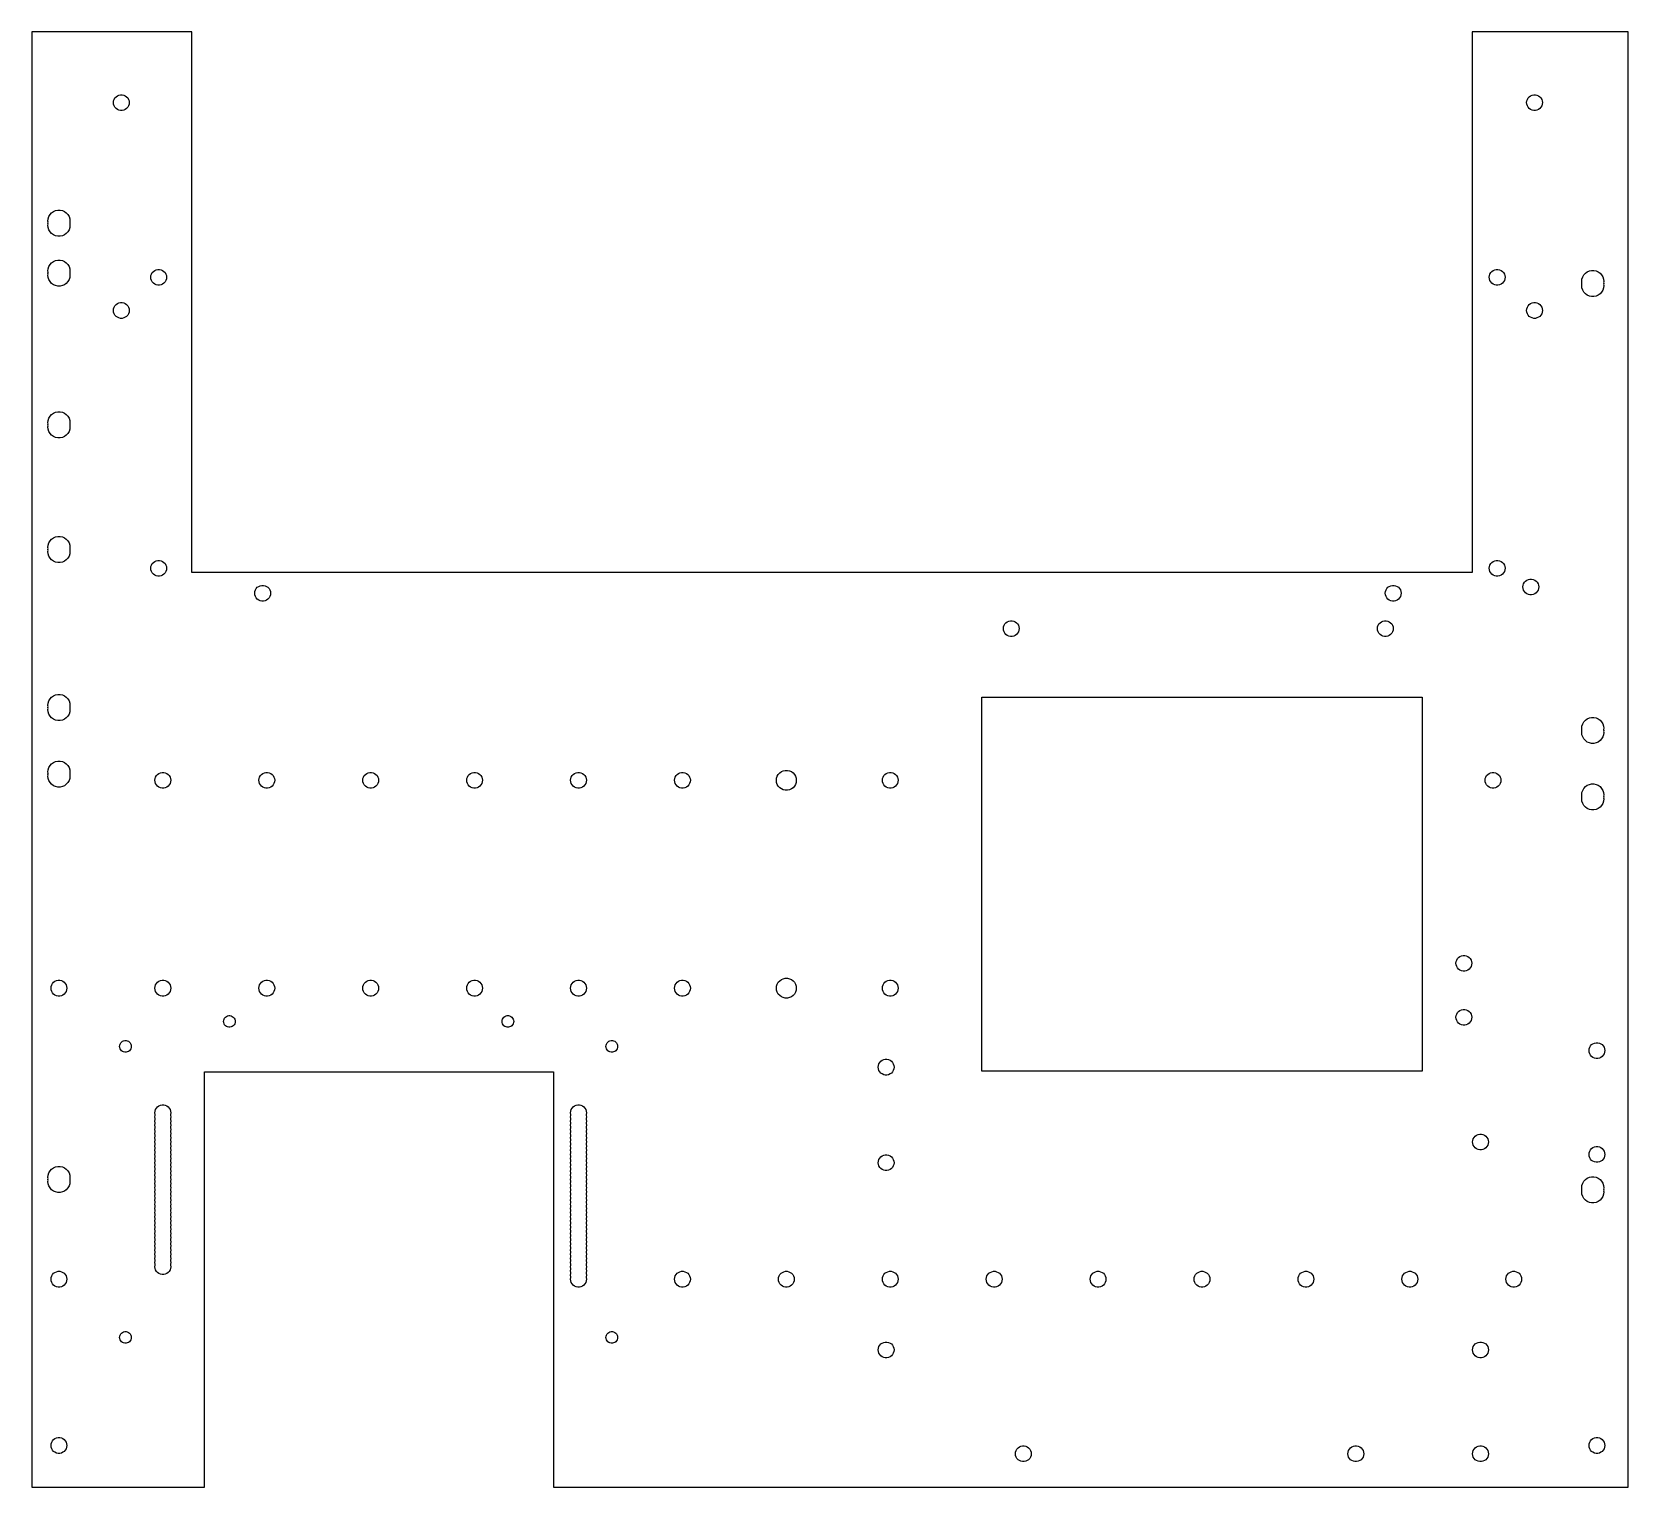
# Model space of a CAD drawing. Extents: x 0 to 384, y 0 to 350.
import ezdxf

# ---------------------------------------------------------------- set-up
doc = ezdxf.new("R2010")
doc.units = 0
doc.layers.add('Layer_1', color=7, linetype='CONTINUOUS')

msp = doc.modelspace()

# ---------------------------------------------------------------- linework, layer by layer
at = {"layer": 'Layer_1', "color": 7}
for points in [[(41.721136, 100.07416), (125.66323, 100.07416), (125.66323, 0.24974), (383.985, 0.24974), (383.985, 349.984991), (346.51084, 349.984991), (346.51084, 220.083353), (38.723204, 220.083353), (38.723204, 349.984991), (0.249744, 349.984991), (0.249744, 0.24974), (41.721136, 0.24974)], [(21.536473, 331.109287), (21.148244, 331.192487), (20.78566, 331.354347), (20.464621, 331.587303), (20.199103, 331.88228), (20.000816, 332.226042), (19.878065, 332.60384), (19.836515, 332.998503), (19.878065, 333.393206), (20.000816, 333.771003), (20.199103, 334.114766), (20.464621, 334.409365), (20.78566, 334.642321), (21.148244, 334.80418), (21.536473, 334.88738), (21.933389, 334.88738), (22.32162, 334.80418), (22.684205, 334.642321), (23.005243, 334.409365), (23.27076, 334.114766), (23.469048, 333.771003), (23.591799, 333.393206), (23.633339, 332.998503), (23.591799, 332.60384), (23.469048, 332.226042), (23.27076, 331.88228), (23.005243, 331.587303), (22.684205, 331.354347), (22.32162, 331.192487), (21.933389, 331.109287)], [(361.30165, 331.109287), (360.91391, 331.192487), (360.55133, 331.354347), (360.23066, 331.587303), (359.96477, 331.88228), (359.7661, 332.226042), (359.6441, 332.60384), (359.6022, 332.998503), (359.6441, 333.393206), (359.7661, 333.771003), (359.96477, 334.114766), (360.23066, 334.409365), (360.55133, 334.642321), (360.91391, 334.80418), (361.30165, 334.88738), (361.69935, 334.88738), (362.0871, 334.80418), (362.44968, 334.642321), (362.77034, 334.409365), (363.03624, 334.114766), (363.23528, 333.771003), (363.35727, 333.393206), (363.39917, 332.998503), (363.35727, 332.60384), (363.23528, 332.226042), (363.03624, 331.88228), (362.77034, 331.587303), (362.44968, 331.354347), (362.0871, 331.192487), (361.69935, 331.109287)], [(6.468445, 300.887173), (5.926948, 301.002138), (5.42118, 301.226775), (4.973275, 301.552384), (4.602759, 301.963121), (4.325911, 302.442724), (4.154816, 302.969333), (4.09703, 303.51992), (4.123468, 303.769516), (4.09703, 304.01949), (4.123468, 304.269086), (4.09703, 304.51906), (4.154816, 305.069647), (4.325911, 305.596257), (4.602759, 306.075897), (4.973275, 306.486558), (5.42118, 306.812168), (5.926948, 307.036804), (6.468445, 307.15177), (7.022066, 307.15177), (7.563601, 307.036804), (8.069369, 306.812168), (8.517236, 306.486558), (8.887752, 306.075897), (9.164601, 305.596257), (9.335695, 305.069647), (9.393482, 304.51906), (9.367044, 304.269086), (9.393482, 304.01949), (9.367044, 303.769516), (9.393482, 303.51992), (9.335695, 302.969333), (9.164601, 302.442724), (8.887752, 301.963121), (8.517236, 301.552384), (8.069369, 301.226775), (7.563601, 301.002138), (7.022066, 300.887173)], [(6.468445, 288.896237), (5.926948, 289.011202), (5.42118, 289.235838), (4.973275, 289.561448), (4.602759, 289.972185), (4.325911, 290.451825), (4.154816, 290.978397), (4.09703, 291.528984), (4.123468, 291.77858), (4.09703, 292.028554), (4.123468, 292.27815), (4.09703, 292.528124), (4.154816, 293.078673), (4.325911, 293.605283), (4.602759, 294.084923), (4.973275, 294.495622), (5.42118, 294.82161), (5.926948, 295.046246), (6.468445, 295.161212), (7.022066, 295.161212), (7.563601, 295.046246), (8.069369, 294.82161), (8.517236, 294.495622), (8.887752, 294.084923), (9.164601, 293.605283), (9.335695, 293.078673), (9.393482, 292.528124), (9.367044, 292.27815), (9.393482, 292.028554), (9.367044, 291.77858), (9.393482, 291.528984), (9.335695, 290.978397), (9.164601, 290.451825), (8.887752, 289.972185), (8.517236, 289.561448), (8.069369, 289.235838), (7.563601, 289.011202), (7.022066, 288.896237)], [(30.530267, 289.140916), (30.142038, 289.224115), (29.779454, 289.385974), (29.458416, 289.618931), (29.192897, 289.913908), (28.994609, 290.25767), (28.871859, 290.635467), (28.830319, 291.03017), (28.871859, 291.424872), (28.994609, 291.802669), (29.192897, 292.146431), (29.458416, 292.441409), (29.779454, 292.674365), (30.142038, 292.836224), (30.530267, 292.919423), (30.927184, 292.919423), (31.315414, 292.836224), (31.677999, 292.674365), (31.999036, 292.441409), (32.264554, 292.146431), (32.462843, 291.802669), (32.585592, 291.424872), (32.627132, 291.03017), (32.585592, 290.635467), (32.462843, 290.25767), (32.264554, 289.913908), (31.999036, 289.618931), (31.677999, 289.385974), (31.315414, 289.224115), (30.927184, 289.140916)], [(352.30781, 289.140916), (351.92011, 289.224115), (351.55753, 289.385975), (351.23686, 289.618931), (350.97097, 289.913908), (350.7723, 290.25767), (350.6503, 290.635468), (350.6084, 291.03017), (350.6503, 291.424872), (350.7723, 291.80267), (350.97097, 292.146432), (351.23686, 292.441409), (351.55753, 292.674365), (351.92011, 292.836224), (352.30781, 292.919423), (352.70556, 292.919423), (353.0933, 292.836224), (353.45588, 292.674365), (353.77654, 292.441409), (354.04244, 292.146432), (354.2411, 291.80267), (354.3631, 291.424872), (354.405, 291.03017), (354.3631, 290.635468), (354.2411, 290.25767), (354.04244, 289.913908), (353.77654, 289.618931), (353.45588, 289.385975), (353.0933, 289.224115), (352.70556, 289.140916)], [(375.21405, 286.398006), (374.6724, 286.512971), (374.16675, 286.737608), (373.71907, 287.063218), (373.34817, 287.473879), (373.07133, 287.95352), (372.90062, 288.48013), (372.84282, 289.030716), (372.86922, 289.28069), (372.84282, 289.530286), (372.86922, 289.779882), (372.84282, 290.029478), (372.90062, 290.580027), (373.07133, 291.106637), (373.34817, 291.586277), (373.71907, 291.996976), (374.16675, 292.322964), (374.6724, 292.5476), (375.21405, 292.662566), (375.76764, 292.662566), (376.30928, 292.5476), (376.81493, 292.322964), (377.26261, 291.996976), (377.63351, 291.586277), (377.91035, 291.106637), (378.08107, 290.580027), (378.13887, 290.029478), (378.11247, 289.779882), (378.13887, 289.530286), (378.11247, 289.28069), (378.13887, 289.030716), (378.08107, 288.48013), (377.91035, 287.95352), (377.63351, 287.473879), (377.26261, 287.063218), (376.81493, 286.737608), (376.30928, 286.512971), (375.76764, 286.398006)], [(21.536473, 281.146996), (21.148244, 281.230196), (20.78566, 281.392055), (20.464621, 281.625012), (20.199103, 281.919989), (20.000816, 282.26375), (19.878065, 282.641549), (19.836515, 283.036251), (19.878065, 283.430953), (20.000816, 283.808751), (20.199103, 284.152513), (20.464621, 284.44749), (20.78566, 284.680447), (21.148244, 284.842305), (21.536473, 284.925505), (21.933389, 284.925505), (22.32162, 284.842305), (22.684205, 284.680447), (23.005243, 284.44749), (23.27076, 284.152513), (23.469048, 283.808751), (23.591799, 283.430953), (23.633339, 283.036251), (23.591799, 282.641549), (23.469048, 282.26375), (23.27076, 281.919989), (23.005243, 281.625012), (22.684205, 281.392055), (22.32162, 281.230196), (21.933389, 281.146996)], [(361.30165, 281.146996), (360.91391, 281.230196), (360.55133, 281.392055), (360.23066, 281.625012), (359.96477, 281.919989), (359.7661, 282.26375), (359.6441, 282.641549), (359.6022, 283.036251), (359.6441, 283.430953), (359.7661, 283.808751), (359.96477, 284.152513), (360.23066, 284.44749), (360.55133, 284.680447), (360.91391, 284.842305), (361.30165, 284.925505), (361.69935, 284.925505), (362.0871, 284.842305), (362.44968, 284.680447), (362.77034, 284.44749), (363.03624, 284.152513), (363.23528, 283.808751), (363.35727, 283.430953), (363.39917, 283.036251), (363.35727, 282.641549), (363.23528, 282.26375), (363.03624, 281.919989), (362.77034, 281.625012), (362.44968, 281.392055), (362.0871, 281.230196), (361.69935, 281.146996)], [(6.468445, 252.423744), (5.926948, 252.53871), (5.42118, 252.763346), (4.973275, 253.088956), (4.602759, 253.499654), (4.325911, 253.979295), (4.154816, 254.505905), (4.097029, 255.056454), (4.123467, 255.306428), (4.097029, 255.556023), (4.123467, 255.805998), (4.097029, 256.055594), (4.154816, 256.606181), (4.325911, 257.132752), (4.602759, 257.612393), (4.973275, 258.023092), (5.42118, 258.348702), (5.926948, 258.573338), (6.468445, 258.688303), (7.022066, 258.688303), (7.563601, 258.573338), (8.069369, 258.348702), (8.517236, 258.023092), (8.887752, 257.612393), (9.164601, 257.132752), (9.335695, 256.606181), (9.393482, 256.055594), (9.367044, 255.805998), (9.393482, 255.556023), (9.367044, 255.306428), (9.393482, 255.056454), (9.335695, 254.505905), (9.164601, 253.979295), (8.887752, 253.499654), (8.517236, 253.088956), (8.069369, 252.763346), (7.563601, 252.53871), (7.022066, 252.423744)], [(6.468445, 222.446422), (5.926948, 222.561388), (5.42118, 222.786024), (4.973275, 223.112012), (4.602759, 223.522674), (4.325911, 224.002314), (4.154816, 224.528924), (4.09703, 225.079472), (4.123468, 225.329067), (4.09703, 225.578664), (4.123468, 225.82826), (4.09703, 226.078234), (4.154816, 226.62882), (4.325911, 227.155393), (4.602759, 227.635034), (4.973275, 228.04577), (5.42118, 228.371758), (5.926948, 228.596395), (6.468445, 228.711361), (7.022066, 228.711361), (7.563601, 228.596395), (8.069369, 228.371758), (8.517236, 228.04577), (8.887752, 227.635034), (9.164601, 227.155393), (9.335695, 226.62882), (9.393482, 226.078234), (9.367044, 225.82826), (9.393482, 225.578664), (9.367044, 225.329067), (9.393482, 225.079472), (9.335695, 224.528924), (9.164601, 224.002314), (8.887752, 223.522674), (8.517236, 223.112012), (8.069369, 222.786024), (7.563601, 222.561388), (7.022066, 222.446422)], [(30.530267, 219.193883), (30.142038, 219.277083), (29.779454, 219.438943), (29.458416, 219.671521), (29.192897, 219.966498), (28.994609, 220.310259), (28.871859, 220.688057), (28.830319, 221.082759), (28.871859, 221.477461), (28.994609, 221.855259), (29.192897, 222.19902), (29.458416, 222.493998), (29.779454, 222.726576), (30.142038, 222.888813), (30.530267, 222.972013), (30.927184, 222.972013), (31.315414, 222.888813), (31.677999, 222.726576), (31.999036, 222.493998), (32.264554, 222.19902), (32.462843, 221.855259), (32.585592, 221.477461), (32.627132, 221.082759), (32.585592, 220.688057), (32.462843, 220.310259), (32.264554, 219.966498), (31.999036, 219.671521), (31.677999, 219.438943), (31.315414, 219.277083), (30.927184, 219.193883)], [(352.30781, 219.193883), (351.92011, 219.277083), (351.55753, 219.438943), (351.23686, 219.671521), (350.97097, 219.966498), (350.7723, 220.310259), (350.6503, 220.688057), (350.6084, 221.082759), (350.6503, 221.477461), (350.7723, 221.855259), (350.97097, 222.19902), (351.23686, 222.493998), (351.55753, 222.726576), (351.92011, 222.888813), (352.30781, 222.972013), (352.70556, 222.972013), (353.0933, 222.888813), (353.45588, 222.726576), (353.77654, 222.493998), (354.04244, 222.19902), (354.2411, 221.855259), (354.3631, 221.477461), (354.405, 221.082759), (354.3631, 220.688057), (354.2411, 220.310259), (354.04244, 219.966498), (353.77654, 219.671521), (353.45588, 219.438943), (353.0933, 219.277083), (352.70556, 219.193883)], [(55.513018, 213.198434), (55.124788, 213.281634), (54.762204, 213.443492), (54.441165, 213.676071), (54.175648, 213.971048), (53.977359, 214.31481), (53.85461, 214.692608), (53.81306, 215.08731), (53.85461, 215.482012), (53.977359, 215.85981), (54.175648, 216.203571), (54.441165, 216.498171), (54.762204, 216.730749), (55.124788, 216.892607), (55.513018, 216.975807), (55.909934, 216.975807), (56.298164, 216.892607), (56.660748, 216.730749), (56.981786, 216.498171), (57.247304, 216.203571), (57.445592, 215.85981), (57.568342, 215.482012), (57.609892, 215.08731), (57.568342, 214.692608), (57.445592, 214.31481), (57.247304, 213.971048), (56.981786, 213.676071), (56.660748, 213.443492), (56.298164, 213.281634), (55.909934, 213.198434)], [(327.32507, 213.198434), (326.93732, 213.281634), (326.57474, 213.443492), (326.25408, 213.676071), (325.98818, 213.971048), (325.78952, 214.31481), (325.66753, 214.692608), (325.62563, 215.08731), (325.66753, 215.482012), (325.78952, 215.85981), (325.98818, 216.203571), (326.25408, 216.498171), (326.57474, 216.730749), (326.93732, 216.892607), (327.32507, 216.975807), (327.72277, 216.975807), (328.11052, 216.892607), (328.4731, 216.730749), (328.79376, 216.498171), (329.05966, 216.203571), (329.25832, 215.85981), (329.38032, 215.482012), (329.42222, 215.08731), (329.38032, 214.692608), (329.25832, 214.31481), (329.05966, 213.971048), (328.79376, 213.676071), (328.4731, 213.443492), (328.11052, 213.281634), (327.72277, 213.198434)], [(360.40225, 214.697258), (360.01451, 214.780458), (359.65193, 214.942318), (359.33126, 215.174896), (359.06537, 215.469873), (358.8667, 215.813634), (358.74471, 216.191432), (358.70281, 216.586134), (358.74471, 216.980837), (358.8667, 217.358634), (359.06537, 217.702396), (359.33126, 217.997374), (359.65193, 218.229952), (360.01451, 218.391811), (360.40225, 218.475011), (360.79999, 218.475011), (361.1877, 218.391811), (361.55066, 218.229952), (361.87131, 217.997374), (362.13722, 217.702396), (362.33588, 217.358634), (362.45787, 216.980837), (362.49977, 216.586134), (362.45787, 216.191432), (362.33588, 215.813634), (362.13722, 215.469873), (361.87131, 215.174896), (361.55066, 214.942318), (361.1877, 214.780458), (360.79999, 214.697258)], [(235.48842, 204.704868), (235.10069, 204.788068), (234.7381, 204.949928), (234.41744, 205.182884), (234.15155, 205.477484), (233.95287, 205.821245), (233.83088, 206.199043), (233.78898, 206.593746), (233.83088, 206.988448), (233.95287, 207.366246), (234.15155, 207.710007), (234.41744, 208.004605), (234.7381, 208.237562), (235.10069, 208.399421), (235.48842, 208.482621), (235.88617, 208.482621), (236.27387, 208.399421), (236.63646, 208.237562), (236.95712, 208.004605), (237.22301, 207.710007), (237.42168, 207.366246), (237.54368, 206.988448), (237.58558, 206.593746), (237.54368, 206.199043), (237.42168, 205.821245), (237.22301, 205.477484), (236.95712, 205.182884), (236.63646, 204.949928), (236.27387, 204.788068), (235.88617, 204.704868)], [(325.42637, 204.704868), (325.03863, 204.788068), (324.67605, 204.949928), (324.35538, 205.182884), (324.08949, 205.477484), (323.89082, 205.821245), (323.76882, 206.199043), (323.72692, 206.593746), (323.76882, 206.988448), (323.89082, 207.366246), (324.08949, 207.710007), (324.35538, 208.004605), (324.67605, 208.237562), (325.03863, 208.399421), (325.42637, 208.482621), (325.82411, 208.482621), (326.21182, 208.399421), (326.5744, 208.237562), (326.89507, 208.004605), (327.16096, 207.710007), (327.35962, 207.366246), (327.48162, 206.988448), (327.52352, 206.593746), (327.48162, 206.199043), (327.35962, 205.821245), (327.16096, 205.477484), (326.89507, 205.182884), (326.5744, 204.949928), (326.21182, 204.788068), (325.82411, 204.704868)], [(6.468445, 184.47518), (5.926948, 184.58977), (5.42118, 184.81441), (4.973275, 185.1404), (4.602759, 185.55105), (4.325911, 186.0307), (4.154816, 186.55731), (4.097029, 187.10793), (4.123467, 187.35791), (4.097029, 187.6075), (4.123467, 187.8571), (4.097029, 188.10669), (4.154816, 188.65724), (4.325911, 189.18389), (4.602759, 189.66353), (4.973275, 190.07419), (5.42118, 190.40018), (5.926948, 190.62482), (6.468445, 190.73979), (7.022066, 190.73979), (7.563601, 190.62482), (8.069369, 190.40018), (8.517236, 190.07419), (8.887752, 189.66353), (9.164601, 189.18389), (9.335695, 188.65724), (9.393482, 188.10669), (9.367044, 187.8571), (9.393482, 187.6075), (9.367044, 187.35791), (9.393482, 187.10793), (9.335695, 186.55731), (9.164601, 186.0307), (8.887752, 185.55105), (8.517236, 185.1404), (8.069369, 184.81441), (7.563601, 184.58977), (7.022066, 184.47518)], [(228.59218, 100.17403), (228.59218, 190.10596), (334.51912, 190.10596), (334.51912, 100.17403)], [(375.21405, 178.97938), (374.6724, 179.09434), (374.16675, 179.31898), (373.71907, 179.64459), (373.34817, 180.05525), (373.07133, 180.53489), (372.90062, 181.06146), (372.84282, 181.61209), (372.86922, 181.86169), (372.84282, 182.11166), (372.86922, 182.36125), (372.84282, 182.61085), (372.90062, 183.16144), (373.07133, 183.68805), (373.34817, 184.16765), (373.71907, 184.57839), (374.16675, 184.90437), (374.6724, 185.12901), (375.21405, 185.24398), (375.76764, 185.24398), (376.30928, 185.12901), (376.81493, 184.90437), (377.26261, 184.57839), (377.63351, 184.16765), (377.91035, 183.68805), (378.08107, 183.16144), (378.13887, 182.61085), (378.11247, 182.36125), (378.13887, 182.11166), (378.11247, 181.86169), (378.13887, 181.61209), (378.08107, 181.06146), (377.91035, 180.53489), (377.63351, 180.05525), (377.26261, 179.64459), (376.81493, 179.31898), (376.30928, 179.09434), (375.76764, 178.97938)], [(6.468445, 168.48731), (5.926948, 168.60226), (5.42118, 168.8269), (4.973275, 169.15251), (4.602759, 169.56318), (4.325911, 170.04282), (4.154816, 170.56942), (4.097029, 171.12001), (4.123467, 171.36961), (4.097029, 171.61921), (4.123467, 171.86881), (4.097029, 172.11839), (4.154816, 172.66894), (4.325911, 173.19556), (4.602759, 173.6752), (4.973275, 174.08589), (5.42118, 174.41188), (5.926948, 174.63652), (6.468445, 174.75149), (7.022066, 174.75149), (7.563601, 174.63652), (8.069369, 174.41188), (8.517236, 174.08589), (8.887752, 173.6752), (9.164601, 173.19556), (9.335695, 172.66894), (9.393482, 172.11839), (9.367044, 171.86881), (9.393482, 171.61921), (9.367044, 171.36961), (9.393482, 171.12001), (9.335695, 170.56942), (9.164601, 170.04282), (8.887752, 169.56318), (8.517236, 169.15251), (8.069369, 168.8269), (7.563601, 168.60226), (7.022066, 168.48731)], [(31.529565, 168.23249), (31.141336, 168.31559), (30.778751, 168.47783), (30.457712, 168.71042), (30.192195, 169.00538), (29.993907, 169.34915), (29.871157, 169.72695), (29.829617, 170.12165), (29.871157, 170.51639), (29.993907, 170.89419), (30.192195, 171.23795), (30.457712, 171.53293), (30.778751, 171.76551), (31.141336, 171.92736), (31.529565, 172.01056), (31.926482, 172.01056), (32.314711, 171.92736), (32.677296, 171.76551), (32.998335, 171.53293), (33.263853, 171.23795), (33.462141, 170.89419), (33.584891, 170.51639), (33.626431, 170.12165), (33.584891, 169.72695), (33.462141, 169.34915), (33.263853, 169.00538), (32.998335, 168.71042), (32.677296, 168.47783), (32.314711, 168.31559), (31.926482, 168.23249)], [(56.909269, 168.23249), (56.512316, 168.23249), (56.124085, 168.31559), (55.761502, 168.47783), (55.440463, 168.71042), (55.174946, 169.00538), (54.976279, 169.34915), (54.85353, 169.72695), (54.81199, 170.12165), (54.85353, 170.51639), (54.976279, 170.89419), (55.174946, 171.23795), (55.440463, 171.53293), (55.761502, 171.76551), (56.124085, 171.92736), (56.512316, 172.01056), (56.909269, 172.01056), (57.2975, 171.92736), (57.660084, 171.76551), (57.981123, 171.53293), (58.24664, 171.23795), (58.444928, 170.89419), (58.567678, 170.51639), (58.609228, 170.12165), (58.567678, 169.72695), (58.444928, 169.34915), (58.24664, 169.00538), (57.981123, 168.71042), (57.660084, 168.47783), (57.2975, 168.31559)], [(80.157619, 169.00491), (79.958954, 169.34867), (79.836959, 169.72647), (79.795039, 170.12117), (79.836959, 170.51588), (79.958954, 170.89367), (80.157619, 171.23743), (80.423515, 171.53241), (80.744176, 171.765), (81.106761, 171.92722), (81.494499, 172.01052), (81.892208, 172.01052), (82.279947, 171.92722), (82.642532, 171.765), (82.963192, 171.53241), (83.229087, 171.23743), (83.427754, 170.89367), (83.549748, 170.51588), (83.591668, 170.12117), (83.549748, 169.72647), (83.427754, 169.34867), (83.229087, 169.00491), (82.963192, 168.70994), (82.642532, 168.47736), (82.279947, 168.3155), (81.892208, 168.2324), (81.494499, 168.2324), (81.106761, 168.3155), (80.744176, 168.47736), (80.423515, 168.70994)], [(106.47745, 168.23249), (106.08974, 168.31559), (105.72715, 168.47783), (105.40649, 168.71042), (105.1406, 169.00538), (104.94193, 169.34915), (104.81993, 169.72695), (104.77803, 170.12165), (104.81993, 170.51639), (104.94193, 170.89419), (105.1406, 171.23795), (105.40649, 171.53293), (105.72715, 171.76551), (106.08974, 171.92736), (106.47745, 172.01056), (106.87518, 172.01056), (107.26293, 171.92736), (107.62551, 171.76551), (107.94617, 171.53293), (108.21207, 171.23795), (108.41073, 170.89419), (108.53272, 170.51639), (108.57462, 170.12165), (108.53272, 169.72695), (108.41073, 169.34915), (108.21207, 169.00538), (107.94617, 168.71042), (107.62551, 168.47783), (107.26293, 168.31559), (106.87518, 168.23249)], [(131.46021, 168.23249), (131.07249, 168.31559), (130.70989, 168.47783), (130.38924, 168.71042), (130.12335, 169.00538), (129.92467, 169.34915), (129.80268, 169.72695), (129.76078, 170.12165), (129.80268, 170.51639), (129.92467, 170.89419), (130.12335, 171.23795), (130.38924, 171.53293), (130.70989, 171.76551), (131.07249, 171.92736), (131.46021, 172.01056), (131.85793, 172.01056), (132.24567, 171.92736), (132.60825, 171.76551), (132.92892, 171.53293), (133.19481, 171.23795), (133.39347, 170.89419), (133.51547, 170.51639), (133.55737, 170.12165), (133.51547, 169.72695), (133.39347, 169.34915), (133.19481, 169.00538), (132.92892, 168.71042), (132.60825, 168.47783), (132.24567, 168.31559), (131.85793, 168.23249)], [(156.44297, 168.23249), (156.05523, 168.31559), (155.69265, 168.47783), (155.37199, 168.71042), (155.1061, 169.00538), (154.90742, 169.34915), (154.78544, 169.72695), (154.74354, 170.12165), (154.78544, 170.51639), (154.90742, 170.89419), (155.1061, 171.23795), (155.37199, 171.53293), (155.69265, 171.76551), (156.05523, 171.92736), (156.44297, 172.01056), (156.84068, 172.01056), (157.22843, 171.92736), (157.59101, 171.76551), (157.91168, 171.53293), (158.17757, 171.23795), (158.37623, 170.89419), (158.49823, 170.51639), (158.54013, 170.12165), (158.49823, 169.72695), (158.37623, 169.34915), (158.17757, 169.00538), (157.91168, 168.71042), (157.59101, 168.47783), (157.22843, 168.31559), (156.84068, 168.23249)], [(181.37379, 167.73586), (180.88313, 167.83986), (180.42544, 168.04446), (180.01973, 168.3383), (179.68395, 168.71119), (179.43317, 169.1459), (179.27831, 169.62251), (179.22621, 170.12113), (179.27831, 170.61976), (179.43317, 171.09638), (179.68395, 171.53109), (180.01973, 171.90397), (180.42544, 172.19782), (180.88313, 172.4024), (181.37379, 172.5064), (181.87544, 172.5064), (182.3661, 172.4024), (182.82378, 172.19782), (183.2295, 171.90397), (183.56526, 171.53109), (183.81606, 171.09638), (183.97091, 170.61976), (184.02301, 170.12113), (183.97091, 169.62251), (183.81606, 169.1459), (183.56526, 168.71119), (183.2295, 168.3383), (182.82378, 168.04446), (182.3661, 167.83986), (181.87544, 167.73586)], [(206.40851, 168.23249), (206.02077, 168.31559), (205.65819, 168.47783), (205.33753, 168.71042), (205.07163, 169.00538), (204.87296, 169.34915), (204.75097, 169.72695), (204.70907, 170.12165), (204.75097, 170.51639), (204.87296, 170.89419), (205.07163, 171.23795), (205.33753, 171.53293), (205.65819, 171.76551), (206.02077, 171.92736), (206.40851, 172.01056), (206.80622, 172.01056), (207.19396, 171.92736), (207.55654, 171.76551), (207.87721, 171.53293), (208.1431, 171.23795), (208.34176, 170.89419), (208.46376, 170.51639), (208.50566, 170.12165), (208.46376, 169.72695), (208.34176, 169.34915), (208.1431, 169.00538), (207.87721, 168.71042), (207.55654, 168.47783), (207.19396, 168.31559), (206.80622, 168.23249)], [(351.30851, 168.23249), (350.92078, 168.31559), (350.55819, 168.47783), (350.23753, 168.71042), (349.97164, 169.00538), (349.77298, 169.34915), (349.65097, 169.72695), (349.60907, 170.12165), (349.65097, 170.51639), (349.77298, 170.89419), (349.97164, 171.23795), (350.23753, 171.53293), (350.55819, 171.76551), (350.92078, 171.92736), (351.30851, 172.01056), (351.70622, 172.01056), (352.09396, 171.92736), (352.45655, 171.76551), (352.77721, 171.53293), (353.04311, 171.23795), (353.24177, 170.89419), (353.36376, 170.51639), (353.40566, 170.12165), (353.36376, 169.72695), (353.24177, 169.34915), (353.04311, 169.00538), (352.77721, 168.71042), (352.45655, 168.47783), (352.09396, 168.31559), (351.70622, 168.23249)], [(375.21405, 162.99146), (374.6724, 163.10643), (374.16675, 163.33107), (373.71907, 163.65705), (373.34817, 164.06779), (373.07133, 164.54742), (372.90062, 165.074), (372.84282, 165.62459), (372.86922, 165.87418), (372.84282, 166.12416), (372.86922, 166.37375), (372.84282, 166.62335), (372.90062, 167.1739), (373.07133, 167.70051), (373.34817, 168.18015), (373.71907, 168.59085), (374.16675, 168.91683), (374.6724, 169.14148), (375.21405, 169.25643), (375.76764, 169.25643), (376.30928, 169.14148), (376.81493, 168.91683), (377.26261, 168.59085), (377.63351, 168.18015), (377.91035, 167.70051), (378.08107, 167.1739), (378.13887, 166.62335), (378.11247, 166.37375), (378.13887, 166.12416), (378.11247, 165.87418), (378.13887, 165.62459), (378.08107, 165.074), (377.91035, 164.54742), (377.63351, 164.06779), (377.26261, 163.65705), (376.81493, 163.33107), (376.30928, 163.10643), (375.76764, 162.99146)], [(344.31335, 124.26576), (343.92561, 124.34886), (343.56303, 124.51072), (343.24237, 124.74368), (342.97648, 125.03829), (342.77781, 125.38205), (342.65581, 125.75984), (342.61391, 126.15455), (342.65581, 126.54925), (342.77781, 126.92704), (342.97648, 127.2708), (343.24237, 127.5654), (343.56303, 127.79799), (343.92561, 127.96022), (344.31335, 128.04332), (344.71106, 128.04332), (345.0988, 127.96022), (345.46138, 127.79799), (345.78205, 127.5654), (346.04794, 127.2708), (346.2466, 126.92704), (346.3686, 126.54925), (346.4105, 126.15455), (346.3686, 125.75984), (346.2466, 125.38205), (346.04794, 125.03829), (345.78205, 124.74368), (345.46138, 124.51072), (345.0988, 124.34886), (344.71106, 124.26576)], [(6.546816, 118.27031), (6.158587, 118.35351), (5.796002, 118.51537), (5.474964, 118.74833), (5.209446, 119.04292), (5.011158, 119.38668), (4.888408, 119.76448), (4.846862, 120.15918), (4.888408, 120.55389), (5.011158, 120.93168), (5.209446, 121.27544), (5.474964, 121.57005), (5.796002, 121.80301), (6.158587, 121.96486), (6.546816, 122.04806), (6.943733, 122.04806), (7.331963, 121.96486), (7.694547, 121.80301), (8.015585, 121.57005), (8.281103, 121.27544), (8.479391, 120.93168), (8.602141, 120.55389), (8.643687, 120.15918), (8.602141, 119.76448), (8.479391, 119.38668), (8.281103, 119.04292), (8.015585, 118.74833), (7.694547, 118.51537), (7.331963, 118.35351), (6.943733, 118.27031)], [(31.529565, 118.27031), (31.141336, 118.35351), (30.778751, 118.51537), (30.457712, 118.74833), (30.192195, 119.04292), (29.993907, 119.38668), (29.871157, 119.76448), (29.829617, 120.15918), (29.871157, 120.55389), (29.993907, 120.93168), (30.192195, 121.27544), (30.457712, 121.57005), (30.778751, 121.80301), (31.141336, 121.96486), (31.529565, 122.04806), (31.926482, 122.04806), (32.314711, 121.96486), (32.677296, 121.80301), (32.998335, 121.57005), (33.263853, 121.27544), (33.462141, 120.93168), (33.584891, 120.55389), (33.626431, 120.15918), (33.584891, 119.76448), (33.462141, 119.38668), (33.263853, 119.04292), (32.998335, 118.74833), (32.677296, 118.51537), (32.314711, 118.35351), (31.926482, 118.27031)], [(56.512316, 118.27031), (56.124085, 118.35351), (55.761502, 118.51537), (55.440463, 118.74833), (55.174946, 119.04292), (54.976279, 119.38668), (54.85353, 119.76448), (54.81199, 120.15918), (54.85353, 120.55389), (54.976279, 120.93168), (55.174946, 121.27544), (55.440463, 121.57005), (55.761502, 121.80301), (56.124085, 121.96486), (56.512316, 122.04806), (56.909269, 122.04806), (57.2975, 121.96486), (57.660084, 121.80301), (57.981123, 121.57005), (58.24664, 121.27544), (58.444928, 120.93168), (58.567678, 120.55389), (58.609228, 120.15918), (58.567678, 119.76448), (58.444928, 119.38668), (58.24664, 119.04292), (57.981123, 118.74833), (57.660084, 118.51537), (57.2975, 118.35351), (56.909269, 118.27031)], [(81.494688, 118.27031), (81.106949, 118.35351), (80.744365, 118.51537), (80.423703, 118.74833), (80.157808, 119.04292), (79.959143, 119.38668), (79.837147, 119.76448), (79.795227, 120.15918), (79.837147, 120.55389), (79.959143, 120.93168), (80.157808, 121.27544), (80.423703, 121.57005), (80.744365, 121.80301), (81.106949, 121.96486), (81.494688, 122.04806), (81.892397, 122.04806), (82.280135, 121.96486), (82.64272, 121.80301), (82.963381, 121.57005), (83.229275, 121.27544), (83.427942, 120.93168), (83.549937, 120.55389), (83.591847, 120.15918), (83.549937, 119.76448), (83.427942, 119.38668), (83.229275, 119.04292), (82.963381, 118.74833), (82.64272, 118.51537), (82.280135, 118.35351), (81.892397, 118.27031)], [(106.47745, 118.27031), (106.08974, 118.35351), (105.72715, 118.51537), (105.40649, 118.74833), (105.1406, 119.04292), (104.94193, 119.38668), (104.81993, 119.76448), (104.77803, 120.15918), (104.81993, 120.55389), (104.94193, 120.93168), (105.1406, 121.27544), (105.40649, 121.57005), (105.72715, 121.80301), (106.08974, 121.96486), (106.47745, 122.04806), (106.87518, 122.04806), (107.26293, 121.96486), (107.62551, 121.80301), (107.94617, 121.57005), (108.21207, 121.27544), (108.41073, 120.93168), (108.53272, 120.55389), (108.57462, 120.15918), (108.53272, 119.76448), (108.41073, 119.38668), (108.21207, 119.04292), (107.94617, 118.74833), (107.62551, 118.51537), (107.26293, 118.35351), (106.87518, 118.27031)], [(131.46021, 118.27031), (131.07249, 118.35351), (130.70989, 118.51537), (130.38924, 118.74833), (130.12335, 119.04292), (129.92467, 119.38668), (129.80268, 119.76448), (129.76078, 120.15918), (129.80268, 120.55389), (129.92467, 120.93168), (130.12335, 121.27544), (130.38924, 121.57005), (130.70989, 121.80301), (131.07249, 121.96486), (131.46021, 122.04806), (131.85793, 122.04806), (132.24567, 121.96486), (132.60825, 121.80301), (132.92892, 121.57005), (133.19481, 121.27544), (133.39347, 120.93168), (133.51547, 120.55389), (133.55737, 120.15918), (133.51547, 119.76448), (133.39347, 119.38668), (133.19481, 119.04292), (132.92892, 118.74833), (132.60825, 118.51537), (132.24567, 118.35351), (131.85793, 118.27031)], [(156.44297, 118.27031), (156.05523, 118.35351), (155.69265, 118.51537), (155.37199, 118.74833), (155.1061, 119.04292), (154.90742, 119.38668), (154.78544, 119.76448), (154.74354, 120.15918), (154.78544, 120.55389), (154.90742, 120.93168), (155.1061, 121.27544), (155.37199, 121.57005), (155.69265, 121.80301), (156.05523, 121.96486), (156.44297, 122.04806), (156.84068, 122.04806), (157.22843, 121.96486), (157.59101, 121.80301), (157.91168, 121.57005), (158.17757, 121.27544), (158.37623, 120.93168), (158.49823, 120.55389), (158.54013, 120.15918), (158.49823, 119.76448), (158.37623, 119.38668), (158.17757, 119.04292), (157.91168, 118.74833), (157.59101, 118.51537), (157.22843, 118.35351), (156.84068, 118.27031)], [(181.37379, 117.77372), (180.88313, 117.87772), (180.42544, 118.08232), (180.01973, 118.37616), (179.68395, 118.74904), (179.43317, 119.18368), (179.27831, 119.66033), (179.22621, 120.15895), (179.27831, 120.65759), (179.43317, 121.13424), (179.68395, 121.56887), (180.01973, 121.94176), (180.42544, 122.2356), (180.88313, 122.44019), (181.37379, 122.54419), (181.87544, 122.54419), (182.3661, 122.44019), (182.82378, 122.2356), (183.2295, 121.94176), (183.56526, 121.56887), (183.81606, 121.13424), (183.97091, 120.65759), (184.02301, 120.15895), (183.97091, 119.66033), (183.81606, 119.18368), (183.56526, 118.74904), (183.2295, 118.37616), (182.82378, 118.08232), (182.3661, 117.87772), (181.87544, 117.77372)], [(206.40851, 118.27031), (206.02077, 118.35351), (205.65819, 118.51537), (205.33753, 118.74833), (205.07163, 119.04292), (204.87296, 119.38668), (204.75097, 119.76448), (204.70907, 120.15918), (204.75097, 120.55389), (204.87296, 120.93168), (205.07163, 121.27544), (205.33753, 121.57005), (205.65819, 121.80301), (206.02077, 121.96486), (206.40851, 122.04806), (206.80622, 122.04806), (207.19396, 121.96486), (207.55654, 121.80301), (207.87721, 121.57005), (208.1431, 121.27544), (208.34176, 120.93168), (208.46376, 120.55389), (208.50566, 120.15918), (208.46376, 119.76448), (208.34176, 119.38668), (208.1431, 119.04292), (207.87721, 118.74833), (207.55654, 118.51537), (207.19396, 118.35351), (206.80622, 118.27031)], [(47.570793, 110.77399), (47.284881, 110.83479), (47.017475, 110.95392), (46.780662, 111.1256), (46.585018, 111.3423), (46.438851, 111.59606), (46.348581, 111.87363), (46.318361, 112.16446), (46.348581, 112.45527), (46.438851, 112.73285), (46.585018, 112.98661), (46.780662, 113.20331), (47.017475, 113.37499), (47.284881, 113.49412), (47.570793, 113.55492), (47.863127, 113.55492), (48.149041, 113.49412), (48.416446, 113.37499), (48.652881, 113.20331), (48.848526, 112.98661), (48.994693, 112.73285), (49.084953, 112.45527), (49.115173, 112.16446), (49.084953, 111.87363), (48.994693, 111.59606), (48.848526, 111.3423), (48.652881, 111.1256), (48.416446, 110.95392), (48.149041, 110.83479), (47.863127, 110.77399)], [(114.52489, 110.77399), (114.23821, 110.83479), (113.97157, 110.95392), (113.73475, 111.1256), (113.53872, 111.3423), (113.39294, 111.59606), (113.30314, 111.87363), (113.27294, 112.16446), (113.30314, 112.45527), (113.39294, 112.73285), (113.53872, 112.98661), (113.73475, 113.20331), (113.97157, 113.37499), (114.23821, 113.49412), (114.52489, 113.55492), (114.81685, 113.55492), (115.10351, 113.49412), (115.37016, 113.37499), (115.60698, 113.20331), (115.80299, 112.98661), (115.94879, 112.73285), (116.03879, 112.45527), (116.06899, 112.16446), (116.03879, 111.87363), (115.94879, 111.59606), (115.80299, 111.3423), (115.60698, 111.1256), (115.37016, 110.95392), (115.10351, 110.83479), (114.81685, 110.77399)], [(344.31335, 111.2756), (343.92561, 111.3588), (343.56303, 111.52066), (343.24237, 111.75361), (342.97648, 112.04822), (342.77781, 112.39198), (342.65581, 112.76978), (342.61391, 113.16448), (342.65581, 113.55921), (342.77781, 113.93702), (342.97648, 114.28078), (343.24237, 114.57538), (343.56303, 114.80833), (343.92561, 114.97019), (344.31335, 115.05339), (344.71106, 115.05339), (345.0988, 114.97019), (345.46138, 114.80833), (345.78205, 114.57538), (346.04794, 114.28078), (346.2466, 113.93702), (346.3686, 113.55921), (346.4105, 113.16448), (346.3686, 112.76978), (346.2466, 112.39198), (346.04794, 112.04822), (345.78205, 111.75361), (345.46138, 111.52066), (345.0988, 111.3588), (344.71106, 111.2756)], [(22.588043, 104.77855), (22.302131, 104.83935), (22.034724, 104.95848), (21.798289, 105.13017), (21.602644, 105.34687), (21.456478, 105.60063), (21.366218, 105.87858), (21.335998, 106.1694), (21.366218, 106.46022), (21.456478, 106.73818), (21.602644, 106.99194), (21.798289, 107.20863), (22.034724, 107.38032), (22.302131, 107.49945), (22.588043, 107.56025), (22.880378, 107.56025), (23.16629, 107.49945), (23.433696, 107.38032), (23.670131, 107.20863), (23.865776, 106.99194), (24.011943, 106.73818), (24.102213, 106.46022), (24.132433, 106.1694), (24.102213, 105.87858), (24.011943, 105.60063), (23.865776, 105.34687), (23.670131, 105.13017), (23.433696, 104.95848), (23.16629, 104.83935), (22.880378, 104.77855)], [(139.50767, 104.77855), (139.221, 104.83935), (138.95435, 104.95848), (138.71754, 105.13017), (138.52151, 105.34687), (138.37573, 105.60063), (138.28583, 105.87858), (138.25563, 106.1694), (138.28583, 106.46022), (138.37573, 106.73818), (138.52151, 106.99194), (138.71754, 107.20863), (138.95435, 107.38032), (139.221, 107.49945), (139.50767, 107.56025), (139.79963, 107.56025), (140.0863, 107.49945), (140.35295, 107.38032), (140.58977, 107.20863), (140.78577, 106.99194), (140.93156, 106.73818), (141.02146, 106.46022), (141.05166, 106.1694), (141.02146, 105.87858), (140.93156, 105.60063), (140.78577, 105.34687), (140.58977, 105.13017), (140.35295, 104.95848), (140.0863, 104.83935), (139.79963, 104.77855)], [(376.29131, 103.28169), (375.90356, 103.36489), (375.54098, 103.52674), (375.22032, 103.7597), (374.95442, 104.0543), (374.75576, 104.39806), (374.63377, 104.77585), (374.59187, 105.17056), (374.63377, 105.56526), (374.75576, 105.94306), (374.95442, 106.28682), (375.22032, 106.58142), (375.54098, 106.81438), (375.90356, 106.97624), (376.29131, 107.05934), (376.68901, 107.05934), (377.07675, 106.97624), (377.43934, 106.81438), (377.76, 106.58142), (378.02589, 106.28682), (378.22493, 105.94306), (378.34694, 105.56526), (378.38884, 105.17056), (378.34694, 104.77585), (378.22493, 104.39806), (378.02589, 104.0543), (377.76, 103.7597), (377.43934, 103.52674), (377.07675, 103.36489), (376.68901, 103.28169)], [(205.40917, 99.28471), (205.02147, 99.36801), (204.65889, 99.52987), (204.33823, 99.76245), (204.07233, 100.05743), (203.87366, 100.40119), (203.75168, 100.77899), (203.70978, 101.17369), (203.75168, 101.56843), (203.87366, 101.94622), (204.07233, 102.28998), (204.33823, 102.58496), (204.65889, 102.81755), (205.02147, 102.97941), (205.40917, 103.06251), (205.80692, 103.06251), (206.19466, 102.97941), (206.55725, 102.81755), (206.87791, 102.58496), (207.1438, 102.28998), (207.34246, 101.94622), (207.46447, 101.56843), (207.50637, 101.17369), (207.46447, 100.77899), (207.34246, 100.40119), (207.1438, 100.05743), (206.87791, 99.76245), (206.55725, 99.52987), (206.19466, 99.36801), (205.80692, 99.28471)], [(31.529565, 51.32142), (31.141336, 51.40432), (30.778751, 51.5658), (30.457712, 51.79914), (30.192195, 52.09412), (29.993907, 52.43788), (29.871157, 52.81567), (29.829617, 53.21038), (29.871157, 53.60508), (29.905147, 53.71021), (29.871157, 53.81534), (29.829617, 54.21005), (29.871157, 54.60475), (29.905147, 54.70988), (29.871157, 54.81501), (29.829617, 55.20972), (29.871157, 55.60442), (29.905147, 55.70955), (29.871157, 55.81468), (29.829617, 56.20939), (29.871157, 56.60409), (29.905147, 56.70922), (29.871157, 56.81435), (29.829617, 57.20906), (29.871157, 57.60376), (29.905147, 57.70889), (29.871157, 57.81402), (29.829617, 58.20873), (29.871157, 58.60343), (29.905147, 58.70856), (29.871157, 58.8137), (29.829617, 59.2084), (29.871157, 59.60311), (29.905147, 59.70824), (29.871157, 59.81337), (29.829617, 60.20807), (29.871157, 60.60281), (29.905147, 60.70795), (29.871157, 60.81308), (29.829617, 61.20778), (29.871157, 61.60244), (29.905147, 61.70758), (29.871157, 61.81271), (29.829617, 62.20741), (29.871157, 62.60211), (29.905147, 62.70725), (29.871157, 62.81238), (29.829617, 63.20708), (29.871157, 63.60178), (29.905147, 63.70692), (29.871157, 63.81205), (29.829617, 64.20675), (29.871157, 64.60145), (29.905147, 64.70659), (29.871157, 64.81172), (29.829617, 65.20642), (29.871157, 65.60112), (29.905147, 65.70626), (29.871157, 65.81139), (29.829617, 66.20606), (29.871157, 66.60076), (29.905147, 66.70589), (29.871157, 66.81102), (29.829617, 67.20572), (29.871157, 67.60045), (29.905147, 67.70559), (29.871157, 67.81072), (29.829617, 68.20543), (29.871157, 68.60012), (29.905147, 68.70525), (29.871157, 68.81039), (29.829617, 69.20509), (29.871157, 69.59979), (29.905147, 69.70492), (29.871157, 69.81006), (29.829617, 70.20476), (29.871157, 70.5995), (29.905147, 70.70463), (29.871157, 70.80976), (29.829617, 71.20447), (29.871157, 71.59917), (29.905147, 71.7043), (29.871157, 71.80943), (29.829617, 72.20414), (29.871157, 72.59884), (29.905147, 72.70397), (29.871157, 72.80911), (29.829617, 73.20381), (29.871157, 73.59855), (29.905147, 73.70369), (29.871157, 73.80882), (29.829617, 74.20352), (29.871157, 74.59819), (29.905147, 74.70332), (29.871157, 74.80845), (29.829617, 75.20315), (29.871157, 75.59786), (29.905147, 75.70299), (29.871157, 75.80812), (29.829617, 76.20282), (29.871157, 76.59753), (29.905147, 76.70266), (29.871157, 76.80779), (29.829617, 77.20249), (29.871157, 77.5972), (29.905147, 77.70233), (29.871157, 77.80746), (29.829617, 78.20216), (29.871157, 78.59687), (29.905147, 78.702), (29.871157, 78.80713), (29.829617, 79.20179), (29.871157, 79.5965), (29.905147, 79.70163), (29.871157, 79.80676), (29.829617, 80.20146), (29.871157, 80.59621), (29.905147, 80.70134), (29.871157, 80.80647), (29.829617, 81.20118), (29.871157, 81.59588), (29.905147, 81.70101), (29.871157, 81.80614), (29.829617, 82.20085), (29.871157, 82.59555), (29.905147, 82.70068), (29.871157, 82.80581), (29.829617, 83.20052), (29.871157, 83.59522), (29.905147, 83.70035), (29.871157, 83.80548), (29.829617, 84.20019), (29.871157, 84.59489), (29.905147, 84.70002), (29.871157, 84.80515), (29.829617, 85.19986), (29.871157, 85.59455), (29.905147, 85.69969), (29.871157, 85.80482), (29.829617, 86.19953), (29.871157, 86.59422), (29.905147, 86.69936), (29.871157, 86.80449), (29.829617, 87.1992), (29.871157, 87.59389), (29.905147, 87.69903), (29.871157, 87.80417), (29.829617, 88.19887), (29.871157, 88.59357), (29.905147, 88.69871), (29.871157, 88.80384), (29.829617, 89.19854), (29.871157, 89.59324), (29.905147, 89.69838), (29.871157, 89.80351), (29.829617, 90.19821), (29.871157, 90.59291), (29.993907, 90.97071), (30.192195, 91.31447), (30.457712, 91.60945), (30.778751, 91.84202), (31.141336, 92.00388), (31.529565, 92.08708), (31.926482, 92.08708), (32.314711, 92.00388), (32.677296, 91.84202), (32.998335, 91.60945), (33.263853, 91.31447), (33.462141, 90.97071), (33.584891, 90.59291), (33.626431, 90.19821), (33.584891, 89.80351), (33.550901, 89.69838), (33.584891, 89.59324), (33.626431, 89.19854), (33.584891, 88.80384), (33.550901, 88.69871), (33.584891, 88.59357), (33.626431, 88.19887), (33.584891, 87.80417), (33.550901, 87.69903), (33.584891, 87.59389), (33.626431, 87.1992), (33.584891, 86.80449), (33.550901, 86.69936), (33.584891, 86.59422), (33.626431, 86.19953), (33.584891, 85.80482), (33.550901, 85.69969), (33.584891, 85.59455), (33.626431, 85.19986), (33.584891, 84.80515), (33.550901, 84.70002), (33.584891, 84.59489), (33.626431, 84.20019), (33.584891, 83.80548), (33.550901, 83.70035), (33.584891, 83.59522), (33.626431, 83.20052), (33.584891, 82.80581), (33.550901, 82.70068), (33.584891, 82.59555), (33.626431, 82.20085), (33.584891, 81.80614), (33.550901, 81.70101), (33.584891, 81.59588), (33.626431, 81.20118), (33.584891, 80.80647), (33.550901, 80.70134), (33.584891, 80.59621), (33.626431, 80.20146), (33.584891, 79.80676), (33.550901, 79.70163), (33.584891, 79.5965), (33.626431, 79.20179), (33.584891, 78.80713), (33.550901, 78.702), (33.584891, 78.59687), (33.626431, 78.20216), (33.584891, 77.80746), (33.550901, 77.70233), (33.584891, 77.5972), (33.626431, 77.20249), (33.584891, 76.80779), (33.550901, 76.70266), (33.584891, 76.59753), (33.626431, 76.20282), (33.584891, 75.80812), (33.550901, 75.70299), (33.584891, 75.59786), (33.626431, 75.20315), (33.584891, 74.80845), (33.550901, 74.70332), (33.584891, 74.59819), (33.626431, 74.20352), (33.584891, 73.80882), (33.550901, 73.70369), (33.584891, 73.59855), (33.626431, 73.20381), (33.584891, 72.80911), (33.550901, 72.70397), (33.584891, 72.59884), (33.626431, 72.20414), (33.584891, 71.80943), (33.550901, 71.7043), (33.584891, 71.59917), (33.626431, 71.20447), (33.584891, 70.80976), (33.550901, 70.70463), (33.584891, 70.5995), (33.626431, 70.20476), (33.584891, 69.81006), (33.550901, 69.70492), (33.584891, 69.59979), (33.626431, 69.20509), (33.584891, 68.81039), (33.550901, 68.70525), (33.584891, 68.60012), (33.626431, 68.20543), (33.584891, 67.81072), (33.550901, 67.70559), (33.584891, 67.60045), (33.626431, 67.20572), (33.584891, 66.81102), (33.550901, 66.70589), (33.584891, 66.60076), (33.626431, 66.20606), (33.584891, 65.81139), (33.550901, 65.70626), (33.584891, 65.60112), (33.626431, 65.20642), (33.584891, 64.81172), (33.550901, 64.70659), (33.584891, 64.60145), (33.626431, 64.20675), (33.584891, 63.81205), (33.550901, 63.70692), (33.584891, 63.60178), (33.626431, 63.20708), (33.584891, 62.81238), (33.550901, 62.70725), (33.584891, 62.60211), (33.626431, 62.20741), (33.584891, 61.81271), (33.550901, 61.70758), (33.584891, 61.60244), (33.626431, 61.20778), (33.584891, 60.81308), (33.550901, 60.70795), (33.584891, 60.60281), (33.626431, 60.20807), (33.584891, 59.81337), (33.550901, 59.70824), (33.584891, 59.60311), (33.626431, 59.2084), (33.584891, 58.8137), (33.550901, 58.70856), (33.584891, 58.60343), (33.626431, 58.20873), (33.584891, 57.81402), (33.550901, 57.70889), (33.584891, 57.60376), (33.626431, 57.20906), (33.584891, 56.81435), (33.550901, 56.70922), (33.584891, 56.60409), (33.626431, 56.20939), (33.584891, 55.81468), (33.550901, 55.70955), (33.584891, 55.60442), (33.626431, 55.20972), (33.584891, 54.81501), (33.550901, 54.70988), (33.584891, 54.60475), (33.626431, 54.21005), (33.584891, 53.81534), (33.550901, 53.71021), (33.584891, 53.60508), (33.626431, 53.21038), (33.584891, 52.81567), (33.462141, 52.43788), (33.263853, 52.09412), (32.998335, 51.79914), (32.677296, 51.5658), (32.314711, 51.40432), (31.926482, 51.32142)], [(131.46021, 48.3237), (131.07249, 48.4066), (130.70989, 48.56809), (130.38924, 48.80105), (130.12335, 49.09602), (129.92467, 49.43979), (129.80268, 49.81758), (129.76078, 50.21228), (129.80268, 50.60699), (129.83668, 50.71212), (129.80268, 50.81725), (129.76078, 51.21196), (129.80268, 51.60666), (129.83668, 51.71179), (129.80268, 51.81692), (129.76078, 52.21163), (129.80268, 52.60632), (129.83668, 52.71146), (129.80268, 52.81659), (129.76078, 53.21126), (129.80268, 53.60599), (129.83668, 53.71113), (129.80268, 53.81626), (129.76078, 54.21097), (129.80268, 54.60566), (129.83668, 54.7108), (129.80268, 54.81593), (129.76078, 55.21064), (129.80268, 55.60533), (129.83668, 55.71047), (129.80268, 55.8156), (129.76078, 56.21031), (129.80268, 56.605), (129.83668, 56.71014), (129.80268, 56.81527), (129.76078, 57.20998), (129.80268, 57.60467), (129.83668, 57.70981), (129.80268, 57.81495), (129.76078, 58.20965), (129.80268, 58.60435), (129.83668, 58.70949), (129.80268, 58.81462), (129.76078, 59.20931), (129.80268, 59.60402), (129.83668, 59.70915), (129.80268, 59.81429), (129.76078, 60.20898), (129.80268, 60.60369), (129.83668, 60.70882), (129.80268, 60.81396), (129.76078, 61.20865), (129.80268, 61.60332), (129.83668, 61.70846), (129.80268, 61.81359), (129.76078, 62.20829), (129.80268, 62.60299), (129.83668, 62.70813), (129.80268, 62.81326), (129.76078, 63.20796), (129.80268, 63.60266), (129.83668, 63.7078), (129.80268, 63.81293), (129.76078, 64.20763), (129.80268, 64.60233), (129.83668, 64.70747), (129.80268, 64.8126), (129.76078, 65.20731), (129.80268, 65.602), (129.83668, 65.70714), (129.80268, 65.81227), (129.76078, 66.20694), (129.80268, 66.60163), (129.83668, 66.70677), (129.80268, 66.8119), (129.76078, 67.2066), (129.80268, 67.60129), (129.83668, 67.70643), (129.80268, 67.81156), (129.76078, 68.20627), (129.80268, 68.60096), (129.83668, 68.7061), (129.80268, 68.81123), (129.76078, 69.20594), (129.80268, 69.60063), (129.83668, 69.70577), (129.80268, 69.8109), (129.76078, 70.20561), (129.80268, 70.6003), (129.83668, 70.70544), (129.80268, 70.81057), (129.76078, 71.20528), (129.80268, 71.59997), (129.83668, 71.70511), (129.80268, 71.81025), (129.76078, 72.20495), (129.80268, 72.59964), (129.83668, 72.70478), (129.80268, 72.80992), (129.76078, 73.20461), (129.80268, 73.59932), (129.83668, 73.70445), (129.80268, 73.80959), (129.76078, 74.20428), (129.80268, 74.59895), (129.83668, 74.70409), (129.80268, 74.80922), (129.76078, 75.20392), (129.80268, 75.59862), (129.83668, 75.70376), (129.80268, 75.80889), (129.76078, 76.20359), (129.80268, 76.59829), (129.83668, 76.70343), (129.80268, 76.80856), (129.76078, 77.20326), (129.80268, 77.59796), (129.83668, 77.7031), (129.80268, 77.80823), (129.76078, 78.20293), (129.80268, 78.59763), (129.83668, 78.70277), (129.80268, 78.8079), (129.76078, 79.20256), (129.80268, 79.59726), (129.83668, 79.7024), (129.80268, 79.80753), (129.76078, 80.20224), (129.80268, 80.59693), (129.83668, 80.70207), (129.80268, 80.8072), (129.76078, 81.20191), (129.80268, 81.5966), (129.83668, 81.70174), (129.80268, 81.80687), (129.76078, 82.20158), (129.80268, 82.59627), (129.83668, 82.70141), (129.80268, 82.80654), (129.76078, 83.20125), (129.80268, 83.59594), (129.83668, 83.70108), (129.80268, 83.80621), (129.76078, 84.20092), (129.80268, 84.59561), (129.83668, 84.70075), (129.80268, 84.80588), (129.76078, 85.20059), (129.80268, 85.59528), (129.83668, 85.70042), (129.80268, 85.80555), (129.76078, 86.20025), (129.80268, 86.59495), (129.83668, 86.70008), (129.80268, 86.80523), (129.76078, 87.19992), (129.80268, 87.59458), (129.83668, 87.69973), (129.80268, 87.80486), (129.76078, 88.19956), (129.80268, 88.59426), (129.83668, 88.6994), (129.80268, 88.80453), (129.76078, 89.19923), (129.80268, 89.59393), (129.83668, 89.69907), (129.80268, 89.8042), (129.76078, 90.1989), (129.80268, 90.5936), (129.92467, 90.9714), (130.12335, 91.31516), (130.38924, 91.60976), (130.70989, 91.84272), (131.07249, 92.00457), (131.46021, 92.08777), (131.85793, 92.08777), (132.24567, 92.00457), (132.60825, 91.84272), (132.92892, 91.60976), (133.19481, 91.31516), (133.39347, 90.9714), (133.51547, 90.5936), (133.55737, 90.1989), (133.51547, 89.8042), (133.48147, 89.69907), (133.51547, 89.59393), (133.55737, 89.19923), (133.51547, 88.80453), (133.48147, 88.6994), (133.51547, 88.59426), (133.55737, 88.19956), (133.51547, 87.80486), (133.48147, 87.69973), (133.51547, 87.59458), (133.55737, 87.19992), (133.51547, 86.80523), (133.48147, 86.70008), (133.51547, 86.59495), (133.55737, 86.20025), (133.51547, 85.80555), (133.48147, 85.70042), (133.51547, 85.59528), (133.55737, 85.20059), (133.51547, 84.80588), (133.48147, 84.70075), (133.51547, 84.59561), (133.55737, 84.20092), (133.51547, 83.80621), (133.48147, 83.70108), (133.51547, 83.59594), (133.55737, 83.20125), (133.51547, 82.80654), (133.48147, 82.70141), (133.51547, 82.59627), (133.55737, 82.20158), (133.51547, 81.80687), (133.48147, 81.70174), (133.51547, 81.5966), (133.55737, 81.20191), (133.51547, 80.8072), (133.48147, 80.70207), (133.51547, 80.59693), (133.55737, 80.20224), (133.51547, 79.80753), (133.48147, 79.7024), (133.51547, 79.59726), (133.55737, 79.20256), (133.51547, 78.8079), (133.48147, 78.70277), (133.51547, 78.59763), (133.55737, 78.20293), (133.51547, 77.80823), (133.48147, 77.7031), (133.51547, 77.59796), (133.55737, 77.20326), (133.51547, 76.80856), (133.48147, 76.70343), (133.51547, 76.59829), (133.55737, 76.20359), (133.51547, 75.80889), (133.48147, 75.70376), (133.51547, 75.59862), (133.55737, 75.20392), (133.51547, 74.80922), (133.48147, 74.70409), (133.51547, 74.59895), (133.55737, 74.20428), (133.51547, 73.80959), (133.48147, 73.70445), (133.51547, 73.59932), (133.55737, 73.20461), (133.51547, 72.80992), (133.48147, 72.70478), (133.51547, 72.59964), (133.55737, 72.20495), (133.51547, 71.81025), (133.48147, 71.70511), (133.51547, 71.59997), (133.55737, 71.20528), (133.51547, 70.81057), (133.48147, 70.70544), (133.51547, 70.6003), (133.55737, 70.20561), (133.51547, 69.8109), (133.48147, 69.70577), (133.51547, 69.60063), (133.55737, 69.20594), (133.51547, 68.81123), (133.48147, 68.7061), (133.51547, 68.60096), (133.55737, 68.20627), (133.51547, 67.81156), (133.48147, 67.70643), (133.51547, 67.60129), (133.55737, 67.2066), (133.51547, 66.8119), (133.48147, 66.70677), (133.51547, 66.60163), (133.55737, 66.20694), (133.51547, 65.81227), (133.48147, 65.70714), (133.51547, 65.602), (133.55737, 65.20731), (133.51547, 64.8126), (133.48147, 64.70747), (133.51547, 64.60233), (133.55737, 64.20763), (133.51547, 63.81293), (133.48147, 63.7078), (133.51547, 63.60266), (133.55737, 63.20796), (133.51547, 62.81326), (133.48147, 62.70813), (133.51547, 62.60299), (133.55737, 62.20829), (133.51547, 61.81359), (133.48147, 61.70846), (133.51547, 61.60332), (133.55737, 61.20865), (133.51547, 60.81396), (133.48147, 60.70882), (133.51547, 60.60369), (133.55737, 60.20898), (133.51547, 59.81429), (133.48147, 59.70915), (133.51547, 59.60402), (133.55737, 59.20931), (133.51547, 58.81462), (133.48147, 58.70949), (133.51547, 58.60435), (133.55737, 58.20965), (133.51547, 57.81495), (133.48147, 57.70981), (133.51547, 57.60467), (133.55737, 57.20998), (133.51547, 56.81527), (133.48147, 56.71014), (133.51547, 56.605), (133.55737, 56.21031), (133.51547, 55.8156), (133.48147, 55.71047), (133.51547, 55.60533), (133.55737, 55.21064), (133.51547, 54.81593), (133.48147, 54.7108), (133.51547, 54.60566), (133.55737, 54.21097), (133.51547, 53.81626), (133.48147, 53.71113), (133.51547, 53.60599), (133.55737, 53.21126), (133.51547, 52.81659), (133.48147, 52.71146), (133.51547, 52.60632), (133.55737, 52.21163), (133.51547, 51.81692), (133.48147, 51.71179), (133.51547, 51.60666), (133.55737, 51.21196), (133.51547, 50.81725), (133.48147, 50.71212), (133.51547, 50.60699), (133.55737, 50.21228), (133.51547, 49.81758), (133.39347, 49.43979), (133.19481, 49.09602), (132.92892, 48.80105), (132.60825, 48.56809), (132.24567, 48.4066), (131.85793, 48.3237)], [(348.31058, 81.29828), (347.92283, 81.38148), (347.56025, 81.54334), (347.2396, 81.77629), (346.97369, 82.07089), (346.77503, 82.41465), (346.65305, 82.79245), (346.61115, 83.18715), (346.65305, 83.58189), (346.77503, 83.95969), (346.97369, 84.30345), (347.2396, 84.59842), (347.56025, 84.83101), (347.92283, 84.99287), (348.31058, 85.07607), (348.70829, 85.07607), (349.09602, 84.99287), (349.45861, 84.83101), (349.77927, 84.59842), (350.04516, 84.30345), (350.24383, 83.95969), (350.36583, 83.58189), (350.40773, 83.18715), (350.36583, 82.79245), (350.24383, 82.41465), (350.04516, 82.07089), (349.77927, 81.77629), (349.45861, 81.54334), (349.09602, 81.38148), (348.70829, 81.29828)], [(376.29131, 78.30056), (375.90356, 78.38376), (375.54098, 78.54561), (375.22032, 78.7782), (374.95442, 79.07318), (374.75576, 79.41694), (374.63377, 79.79473), (374.59187, 80.18944), (374.63377, 80.58417), (374.75576, 80.96198), (374.95442, 81.30574), (375.22032, 81.60071), (375.54098, 81.83329), (375.90356, 81.99515), (376.29131, 82.07825), (376.68901, 82.07825), (377.07675, 81.99515), (377.43934, 81.83329), (377.76, 81.60071), (378.02589, 81.30574), (378.22493, 80.96198), (378.34694, 80.58417), (378.38884, 80.18944), (378.34694, 79.79473), (378.22493, 79.41694), (378.02589, 79.07318), (377.76, 78.7782), (377.43934, 78.54561), (377.07675, 78.38376), (376.68901, 78.30056)], [(6.468445, 71.06106), (5.926948, 71.17603), (5.42118, 71.40066), (4.973275, 71.72665), (4.602759, 72.13731), (4.325911, 72.61696), (4.154816, 73.14356), (4.097029, 73.69411), (4.123467, 73.94371), (4.097029, 74.1933), (4.123467, 74.44328), (4.097029, 74.69288), (4.154816, 75.24342), (4.325911, 75.77007), (4.602759, 76.24967), (4.973275, 76.66037), (5.42118, 76.98636), (5.926948, 77.211), (6.468445, 77.32597), (7.022066, 77.32597), (7.563601, 77.211), (8.069369, 76.98636), (8.517236, 76.66037), (8.887752, 76.24967), (9.164601, 75.77007), (9.335695, 75.24342), (9.393482, 74.69288), (9.367044, 74.44328), (9.393482, 74.1933), (9.367044, 73.94371), (9.393482, 73.69411), (9.335695, 73.14356), (9.164601, 72.61696), (8.887752, 72.13731), (8.517236, 71.72665), (8.069369, 71.40066), (7.563601, 71.17603), (7.022066, 71.06106)], [(205.40917, 76.30213), (205.02147, 76.38523), (204.65889, 76.54709), (204.33823, 76.77967), (204.07233, 77.07428), (203.87366, 77.41804), (203.75168, 77.79583), (203.70978, 78.19054), (203.75168, 78.58524), (203.87366, 78.96303), (204.07233, 79.30679), (204.33823, 79.60177), (204.65889, 79.83435), (205.02147, 79.99621), (205.40917, 80.07931), (205.80692, 80.07931), (206.19466, 79.99621), (206.55725, 79.83435), (206.87791, 79.60177), (207.1438, 79.30679), (207.34246, 78.96303), (207.46447, 78.58524), (207.50637, 78.19054), (207.46447, 77.79583), (207.34246, 77.41804), (207.1438, 77.07428), (206.87791, 76.77967), (206.55725, 76.54709), (206.19466, 76.38523), (205.80692, 76.30213)], [(375.21405, 68.56242), (374.6724, 68.67776), (374.16675, 68.90277), (373.71907, 69.22838), (373.34817, 69.63976), (373.07133, 70.1191), (372.90062, 70.64559), (372.84282, 71.19618), (372.86922, 71.44578), (372.84282, 71.69538), (372.86922, 71.94498), (372.84282, 72.19457), (372.90062, 72.74511), (373.07133, 73.27177), (373.34817, 73.75137), (373.71907, 74.16206), (374.16675, 74.48805), (374.6724, 74.71269), (375.21405, 74.82766), (375.76764, 74.82766), (376.30928, 74.71269), (376.81493, 74.48805), (377.26261, 74.16206), (377.63351, 73.75137), (377.91035, 73.27177), (378.08107, 72.74511), (378.13887, 72.19457), (378.11247, 71.94498), (378.13887, 71.69538), (378.11247, 71.44578), (378.13887, 71.19618), (378.08107, 70.64559), (377.91035, 70.1191), (377.63351, 69.63976), (377.26261, 69.22838), (376.81493, 68.90277), (376.30928, 68.67776), (375.76764, 68.56242)], [(6.546816, 48.3237), (6.158587, 48.4066), (5.796002, 48.56809), (5.474964, 48.80105), (5.209446, 49.09602), (5.011158, 49.43979), (4.888408, 49.81758), (4.846862, 50.21228), (4.888408, 50.60699), (5.011158, 50.98478), (5.209446, 51.32854), (5.474964, 51.62352), (5.796002, 51.85648), (6.158587, 52.01796), (6.546816, 52.10086), (6.943733, 52.10086), (7.331963, 52.01796), (7.694547, 51.85648), (8.015585, 51.62352), (8.281103, 51.32854), (8.479391, 50.98478), (8.602141, 50.60699), (8.643687, 50.21228), (8.602141, 49.81758), (8.479391, 49.43979), (8.281103, 49.09602), (8.015585, 48.80105), (7.694547, 48.56809), (7.331963, 48.4066), (6.943733, 48.3237)], [(156.44297, 48.3237), (156.05523, 48.4066), (155.69265, 48.56809), (155.37199, 48.80105), (155.1061, 49.09602), (154.90742, 49.43979), (154.78544, 49.81758), (154.74354, 50.21228), (154.78544, 50.60699), (154.90742, 50.98478), (155.1061, 51.32854), (155.37199, 51.62352), (155.69265, 51.85648), (156.05523, 52.01796), (156.44297, 52.10086), (156.84068, 52.10086), (157.22843, 52.01796), (157.59101, 51.85648), (157.91168, 51.62352), (158.17757, 51.32854), (158.37623, 50.98478), (158.49823, 50.60699), (158.54013, 50.21228), (158.49823, 49.81758), (158.37623, 49.43979), (158.17757, 49.09602), (157.91168, 48.80105), (157.59101, 48.56809), (157.22843, 48.4066), (156.84068, 48.3237)], [(181.42572, 48.3237), (181.03802, 48.4066), (180.67544, 48.56809), (180.35477, 48.80105), (180.08888, 49.09602), (179.89021, 49.43979), (179.76821, 49.81758), (179.72631, 50.21228), (179.76821, 50.60699), (179.89021, 50.98478), (180.08888, 51.32854), (180.35477, 51.62352), (180.67544, 51.85648), (181.03802, 52.01796), (181.42572, 52.10086), (181.82347, 52.10086), (182.21121, 52.01796), (182.5738, 51.85648), (182.89445, 51.62352), (183.16035, 51.32854), (183.35901, 50.98478), (183.48101, 50.60699), (183.52291, 50.21228), (183.48101, 49.81758), (183.35901, 49.43979), (183.16035, 49.09602), (182.89445, 48.80105), (182.5738, 48.56809), (182.21121, 48.4066), (181.82347, 48.3237)], [(206.40851, 48.3237), (206.02077, 48.4066), (205.65819, 48.56809), (205.33753, 48.80105), (205.07163, 49.09602), (204.87296, 49.43979), (204.75097, 49.81758), (204.70907, 50.21228), (204.75097, 50.60699), (204.87296, 50.98478), (205.07163, 51.32854), (205.33753, 51.62352), (205.65819, 51.85648), (206.02077, 52.01796), (206.40851, 52.10086), (206.80622, 52.10086), (207.19396, 52.01796), (207.55654, 51.85648), (207.87721, 51.62352), (208.1431, 51.32854), (208.34176, 50.98478), (208.46376, 50.60699), (208.50566, 50.21228), (208.46376, 49.81758), (208.34176, 49.43979), (208.1431, 49.09602), (207.87721, 48.80105), (207.55654, 48.56809), (207.19396, 48.4066), (206.80622, 48.3237)], [(231.39126, 48.3237), (231.00352, 48.4066), (230.64094, 48.56809), (230.32027, 48.80105), (230.05438, 49.09602), (229.85571, 49.43979), (229.73371, 49.81758), (229.69181, 50.21228), (229.73371, 50.60699), (229.85571, 50.98478), (230.05438, 51.32854), (230.32027, 51.62352), (230.64094, 51.85648), (231.00352, 52.01796), (231.39126, 52.10086), (231.78896, 52.10086), (232.17671, 52.01796), (232.53929, 51.85648), (232.85995, 51.62352), (233.12585, 51.32854), (233.32451, 50.98478), (233.4465, 50.60699), (233.4884, 50.21228), (233.4465, 49.81758), (233.32451, 49.43979), (233.12585, 49.09602), (232.85995, 48.80105), (232.53929, 48.56809), (232.17671, 48.4066), (231.78896, 48.3237)], [(256.37401, 48.3237), (255.98632, 48.4066), (255.62374, 48.56809), (255.30307, 48.80105), (255.03718, 49.09602), (254.83851, 49.43979), (254.71651, 49.81758), (254.67461, 50.21228), (254.71651, 50.60699), (254.83851, 50.98478), (255.03718, 51.32854), (255.30307, 51.62352), (255.62374, 51.85648), (255.98632, 52.01796), (256.37401, 52.10086), (256.77176, 52.10086), (257.15949, 52.01796), (257.52208, 51.85648), (257.84273, 51.62352), (258.10863, 51.32854), (258.3073, 50.98478), (258.42929, 50.60699), (258.47119, 50.21228), (258.42929, 49.81758), (258.3073, 49.43979), (258.10863, 49.09602), (257.84273, 48.80105), (257.52208, 48.56809), (257.15949, 48.4066), (256.77176, 48.3237)], [(281.35679, 48.3237), (280.96906, 48.4066), (280.60647, 48.56809), (280.28582, 48.80105), (280.01992, 49.09602), (279.82125, 49.43979), (279.69926, 49.81758), (279.65736, 50.21228), (279.69926, 50.60699), (279.82125, 50.98478), (280.01992, 51.32854), (280.28582, 51.62352), (280.60647, 51.85648), (280.96906, 52.01796), (281.35679, 52.10086), (281.7545, 52.10086), (282.14225, 52.01796), (282.50483, 51.85648), (282.82549, 51.62352), (283.09139, 51.32854), (283.29005, 50.98478), (283.41204, 50.60699), (283.45394, 50.21228), (283.41204, 49.81758), (283.29005, 49.43979), (283.09139, 49.09602), (282.82549, 48.80105), (282.50483, 48.56809), (282.14225, 48.4066), (281.7545, 48.3237)], [(306.33954, 48.3237), (305.95181, 48.4066), (305.58921, 48.56809), (305.26856, 48.80105), (305.00267, 49.09602), (304.804, 49.43979), (304.682, 49.81758), (304.6401, 50.21228), (304.682, 50.60699), (304.804, 50.98478), (305.00267, 51.32854), (305.26856, 51.62352), (305.58921, 51.85648), (305.95181, 52.01796), (306.33954, 52.10086), (306.73725, 52.10086), (307.12499, 52.01796), (307.48758, 51.85648), (307.80824, 51.62352), (308.07414, 51.32854), (308.2728, 50.98478), (308.39478, 50.60699), (308.43668, 50.21228), (308.39478, 49.81758), (308.2728, 49.43979), (308.07414, 49.09602), (307.80824, 48.80105), (307.48758, 48.56809), (307.12499, 48.4066), (306.73725, 48.3237)], [(331.32229, 48.3237), (330.9346, 48.4066), (330.572, 48.56809), (330.25135, 48.80105), (329.98545, 49.09602), (329.78678, 49.43979), (329.6648, 49.81758), (329.6229, 50.21228), (329.6648, 50.60699), (329.78678, 50.98478), (329.98545, 51.32854), (330.25135, 51.62352), (330.572, 51.85648), (330.9346, 52.01796), (331.32229, 52.10086), (331.72005, 52.10086), (332.10777, 52.01796), (332.47038, 51.85648), (332.79102, 51.62352), (333.05691, 51.32854), (333.25559, 50.98478), (333.37758, 50.60699), (333.41948, 50.21228), (333.37758, 49.81758), (333.25559, 49.43979), (333.05691, 49.09602), (332.79102, 48.80105), (332.47038, 48.56809), (332.10777, 48.4066), (331.72005, 48.3237)], [(356.30508, 48.3237), (355.91733, 48.4066), (355.55475, 48.56809), (355.23409, 48.80105), (354.96819, 49.09602), (354.76953, 49.43979), (354.64755, 49.81758), (354.60565, 50.21228), (354.64755, 50.60699), (354.76953, 50.98478), (354.96819, 51.32854), (355.23409, 51.62352), (355.55475, 51.85648), (355.91733, 52.01796), (356.30508, 52.10086), (356.70279, 52.10086), (357.09052, 52.01796), (357.45348, 51.85648), (357.77415, 51.62352), (358.04004, 51.32854), (358.23871, 50.98478), (358.36071, 50.60699), (358.40261, 50.21228), (358.36071, 49.81758), (358.23871, 49.43979), (358.04004, 49.09602), (357.77415, 48.80105), (357.45348, 48.56809), (357.09052, 48.4066), (356.70279, 48.3237)], [(22.588043, 34.83118), (22.302131, 34.89198), (22.034724, 35.01111), (21.798289, 35.18279), (21.602644, 35.39987), (21.456478, 35.65325), (21.366218, 35.9312), (21.335998, 36.22202), (21.366218, 36.51284), (21.456478, 36.7908), (21.602644, 37.04418), (21.798289, 37.26125), (22.034724, 37.43294), (22.302131, 37.55207), (22.588043, 37.61287), (22.880378, 37.61287), (23.16629, 37.55207), (23.433696, 37.43294), (23.670131, 37.26125), (23.865776, 37.04418), (24.011943, 36.7908), (24.102213, 36.51284), (24.132433, 36.22202), (24.102213, 35.9312), (24.011943, 35.65325), (23.865776, 35.39987), (23.670131, 35.18279), (23.433696, 35.01111), (23.16629, 34.89198), (22.880378, 34.83118)], [(139.50767, 34.83118), (139.221, 34.89198), (138.95435, 35.01111), (138.71754, 35.18279), (138.52151, 35.39987), (138.37573, 35.65325), (138.28583, 35.9312), (138.25563, 36.22202), (138.28583, 36.51284), (138.37573, 36.7908), (138.52151, 37.04418), (138.71754, 37.26125), (138.95435, 37.43294), (139.221, 37.55207), (139.50767, 37.61287), (139.79963, 37.61287), (140.0863, 37.55207), (140.35295, 37.43294), (140.58977, 37.26125), (140.78577, 37.04418), (140.93156, 36.7908), (141.02146, 36.51284), (141.05166, 36.22202), (141.02146, 35.9312), (140.93156, 35.65325), (140.78577, 35.39987), (140.58977, 35.18279), (140.35295, 35.01111), (140.0863, 34.89198), (139.79963, 34.83118)], [(205.40917, 31.33652), (205.02147, 31.41942), (204.65889, 31.58089), (204.33823, 31.81385), (204.07233, 32.10883), (203.87366, 32.45259), (203.75168, 32.83038), (203.70978, 33.22509), (203.75168, 33.61979), (203.87366, 33.99759), (204.07233, 34.34135), (204.33823, 34.63632), (204.65889, 34.86966), (205.02147, 35.03115), (205.40917, 35.11405), (205.80692, 35.11405), (206.19466, 35.03115), (206.55725, 34.86966), (206.87791, 34.63632), (207.1438, 34.34135), (207.34246, 33.99759), (207.46447, 33.61979), (207.50637, 33.22509), (207.46447, 32.83038), (207.34246, 32.45259), (207.1438, 32.10883), (206.87791, 31.81385), (206.55725, 31.58089), (206.19466, 31.41942), (205.80692, 31.33652)], [(348.31058, 31.33652), (347.92283, 31.41942), (347.56025, 31.58089), (347.2396, 31.81385), (346.97369, 32.10883), (346.77503, 32.45259), (346.65305, 32.83038), (346.61115, 33.22509), (346.65305, 33.61979), (346.77503, 33.99759), (346.97369, 34.34135), (347.2396, 34.63632), (347.56025, 34.86966), (347.92283, 35.03115), (348.31058, 35.11405), (348.70829, 35.11405), (349.09602, 35.03115), (349.45861, 34.86966), (349.77927, 34.63632), (350.04516, 34.34135), (350.24383, 33.99759), (350.36583, 33.61979), (350.40773, 33.22509), (350.36583, 32.83038), (350.24383, 32.45259), (350.04516, 32.10883), (349.77927, 31.81385), (349.45861, 31.58089), (349.09602, 31.41942), (348.70829, 31.33652)], [(6.546816, 8.35391), (6.158587, 8.43681), (5.796002, 8.59829), (5.474964, 8.83125), (5.209446, 9.12622), (5.011158, 9.46999), (4.888408, 9.84778), (4.846862, 10.24249), (4.888408, 10.63718), (5.011158, 11.01499), (5.209446, 11.35875), (5.474964, 11.65373), (5.796002, 11.88706), (6.158587, 12.04854), (6.546816, 12.13144), (6.943733, 12.13144), (7.331963, 12.04854), (7.694547, 11.88706), (8.015585, 11.65373), (8.281103, 11.35875), (8.479391, 11.01499), (8.602141, 10.63718), (8.643687, 10.24249), (8.602141, 9.84778), (8.479391, 9.46999), (8.281103, 9.12622), (8.015585, 8.83125), (7.694547, 8.59829), (7.331963, 8.43681), (6.943733, 8.35391)], [(376.29131, 8.35391), (375.90356, 8.43681), (375.54098, 8.59829), (375.22032, 8.83125), (374.95442, 9.12622), (374.75576, 9.46999), (374.63377, 9.84778), (374.59187, 10.24249), (374.63377, 10.63718), (374.75576, 11.01499), (374.95442, 11.35875), (375.22032, 11.65373), (375.54098, 11.88706), (375.90356, 12.04854), (376.29131, 12.13144), (376.68901, 12.13144), (377.07675, 12.04854), (377.43934, 11.88706), (377.76, 11.65373), (378.02589, 11.35875), (378.22493, 11.01499), (378.34694, 10.63718), (378.38884, 10.24249), (378.34694, 9.84778), (378.22493, 9.46999), (378.02589, 9.12622), (377.76, 8.83125), (377.43934, 8.59829), (377.07675, 8.43681), (376.68901, 8.35391)], [(238.38642, 6.35544), (237.99872, 6.43834), (237.63614, 6.59981), (237.31547, 6.83315), (237.04958, 7.12813), (236.85091, 7.47189), (236.72891, 7.84969), (236.68701, 8.2444), (236.72891, 8.63909), (236.85091, 9.0169), (237.04958, 9.36066), (237.31547, 9.65563), (237.63614, 9.88897), (237.99872, 10.05083), (238.38642, 10.13373), (238.78417, 10.13373), (239.17191, 10.05083), (239.53449, 9.88897), (239.85515, 9.65563), (240.12105, 9.36066), (240.31971, 9.0169), (240.44171, 8.63909), (240.48361, 8.2444), (240.44171, 7.84969), (240.31971, 7.47189), (240.12105, 7.12813), (239.85515, 6.83315), (239.53449, 6.59981), (239.17191, 6.43834), (238.78417, 6.35544)], [(318.33127, 6.35544), (317.94353, 6.43834), (317.58094, 6.59981), (317.26028, 6.83315), (316.99439, 7.12813), (316.79573, 7.47189), (316.67373, 7.84969), (316.63183, 8.2444), (316.67373, 8.63909), (316.79573, 9.0169), (316.99439, 9.36066), (317.26028, 9.65563), (317.58094, 9.88897), (317.94353, 10.05083), (318.33127, 10.13373), (318.72897, 10.13373), (319.11672, 10.05083), (319.4793, 9.88897), (319.79997, 9.65563), (320.06586, 9.36066), (320.26452, 9.0169), (320.38652, 8.63909), (320.42842, 8.2444), (320.38652, 7.84969), (320.26452, 7.47189), (320.06586, 7.12813), (319.79997, 6.83315), (319.4793, 6.59981), (319.11672, 6.43834), (318.72897, 6.35544)], [(348.31058, 6.35544), (347.92283, 6.43834), (347.56025, 6.59981), (347.2396, 6.83315), (346.97369, 7.12813), (346.77503, 7.47189), (346.65305, 7.84969), (346.61115, 8.2444), (346.65305, 8.63909), (346.77503, 9.0169), (346.97369, 9.36066), (347.2396, 9.65563), (347.56025, 9.88897), (347.92283, 10.05083), (348.31058, 10.13373), (348.70829, 10.13373), (349.09602, 10.05083), (349.45861, 9.88897), (349.77927, 9.65563), (350.04516, 9.36066), (350.24383, 9.0169), (350.36583, 8.63909), (350.40773, 8.2444), (350.36583, 7.84969), (350.24383, 7.47189), (350.04516, 7.12813), (349.77927, 6.83315), (349.45861, 6.59981), (349.09602, 6.43834), (348.70829, 6.35544)]]:
    msp.add_lwpolyline(points, close=True, dxfattribs=at)

doc.saveas('drawing.dxf')
